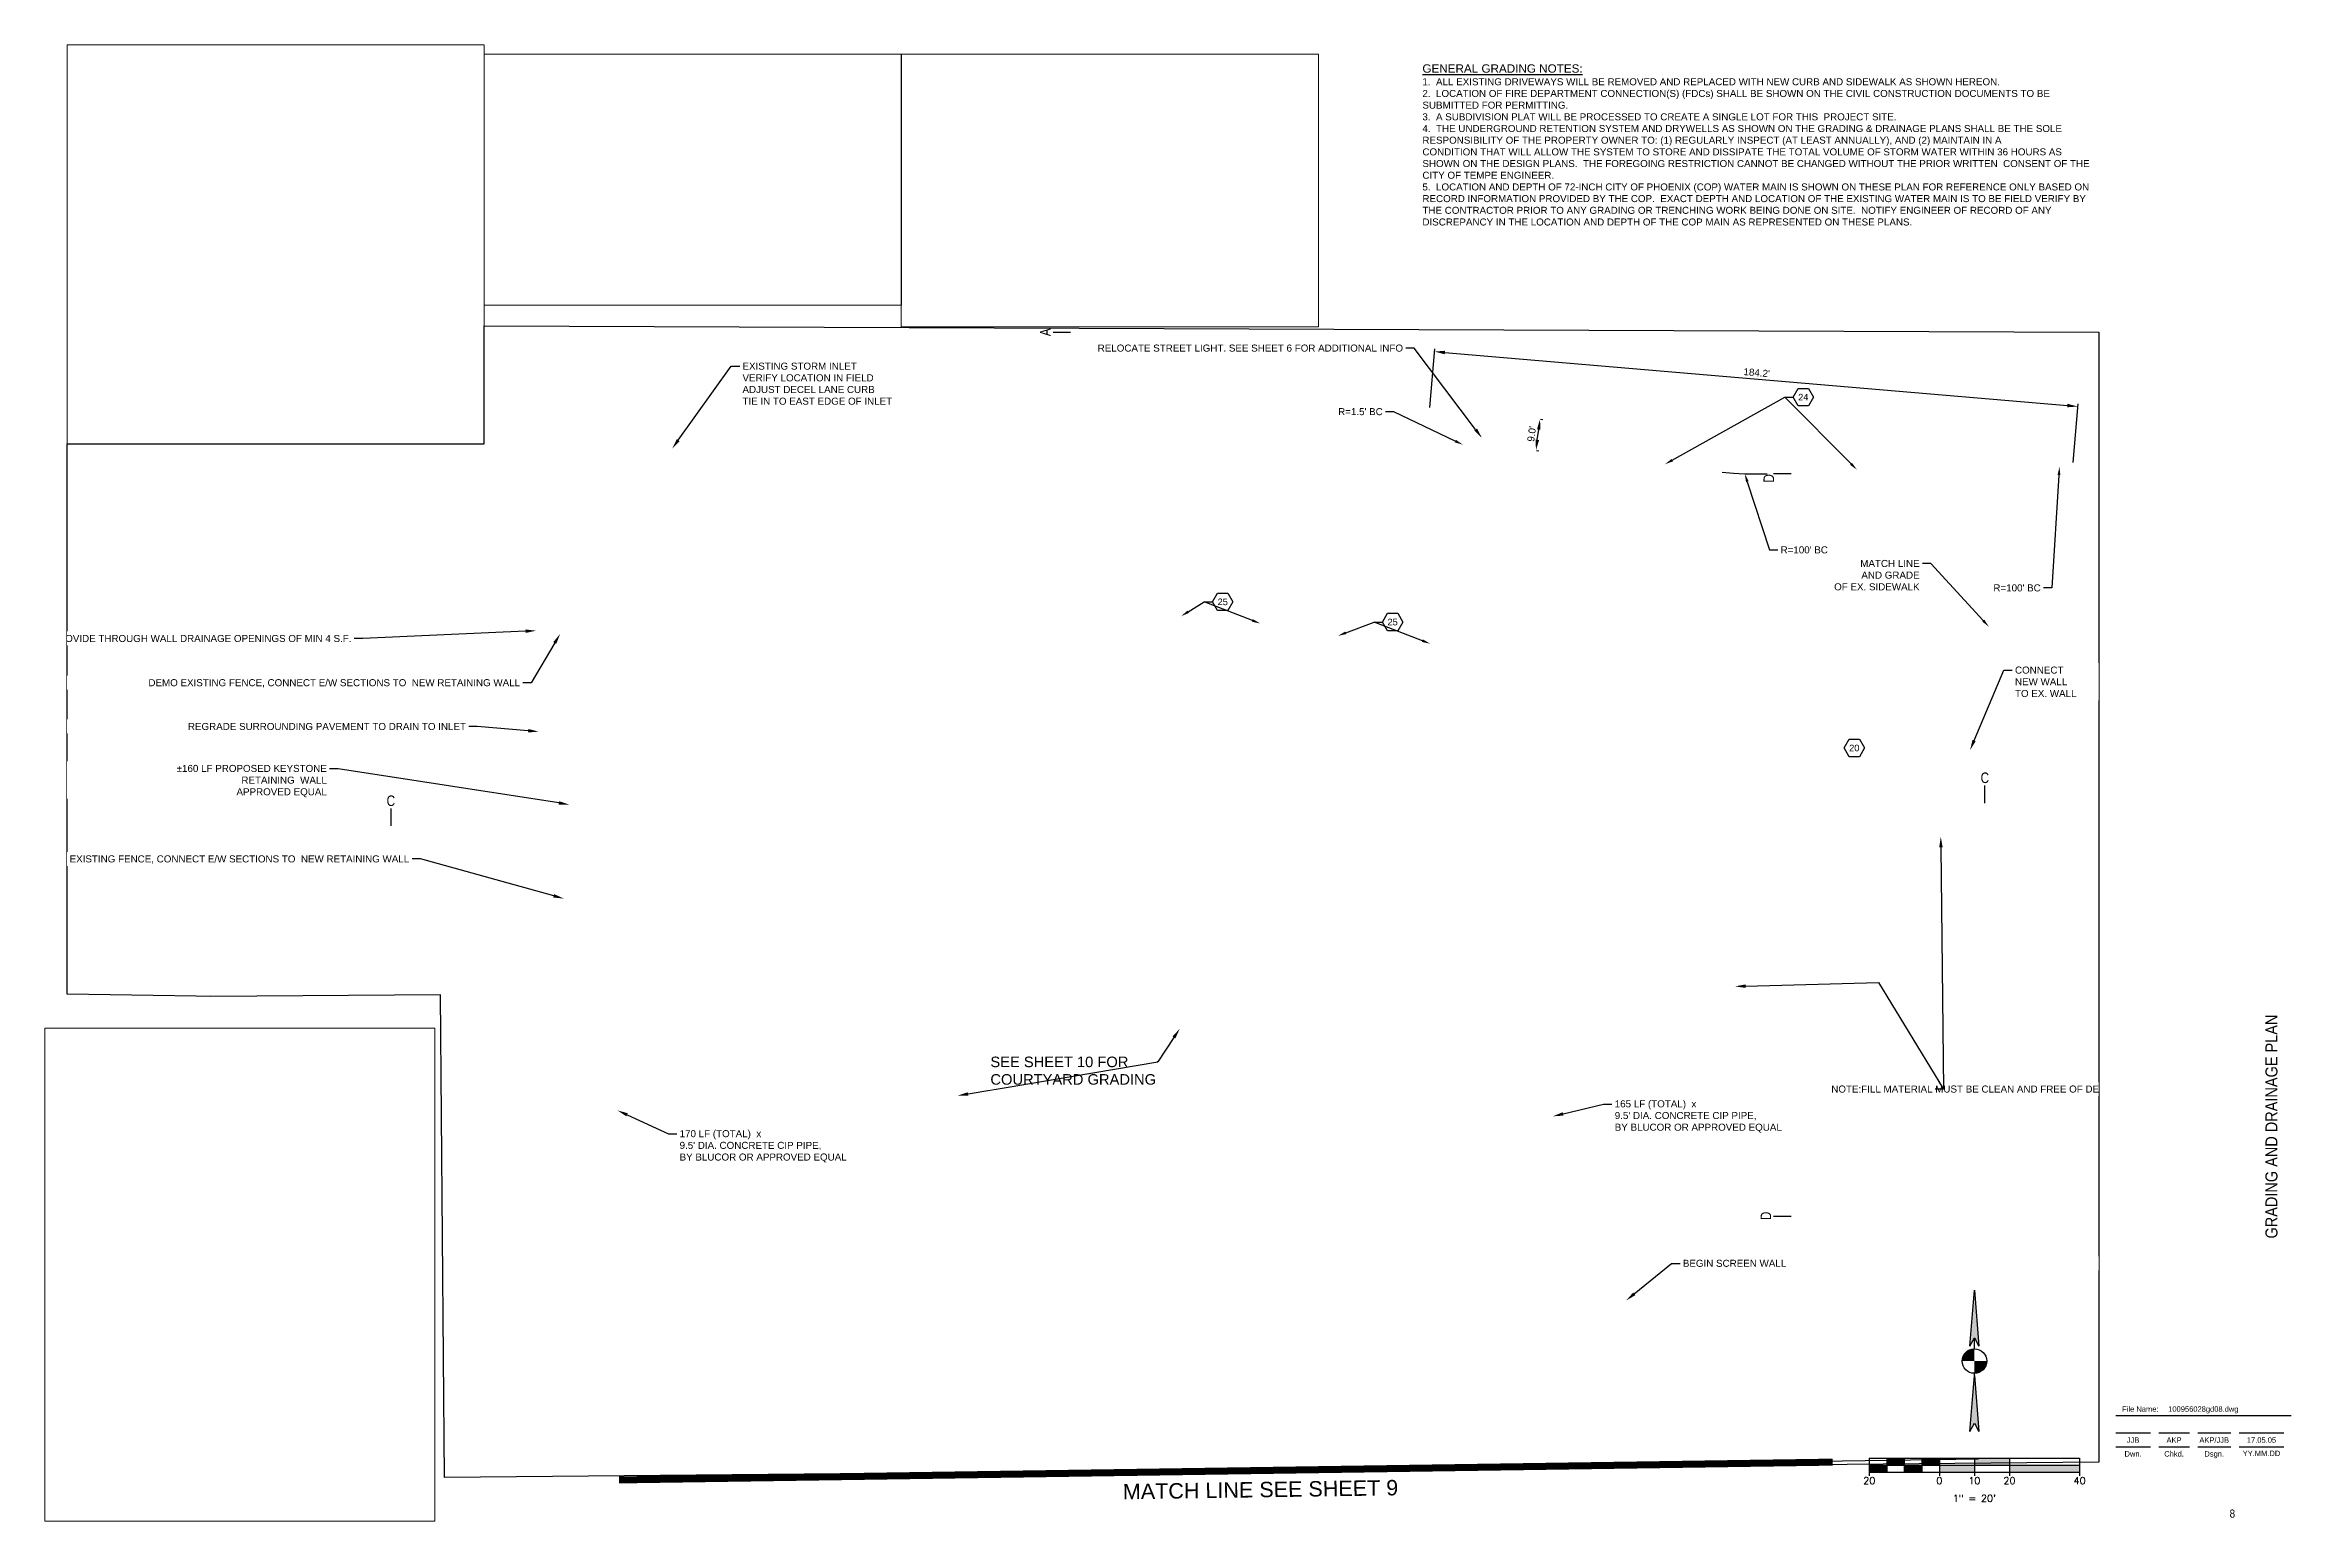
# Paper-space layout '8' of a CAD drawing. Header units: feet. Extents: x 1.5 to 33.5, y 0.5 to 21.6.
# The model-space entities are those that its viewports show. They can reach past a viewport. Long polylines and large blocks are cut down to what shows.
import ezdxf
from ezdxf import colors
from ezdxf.entities.mleader import LeaderData, LeaderLine
from ezdxf.enums import TextEntityAlignment as Align
from ezdxf.math import Vec2, Vec3

# ---------------------------------------------------------------- set-up
doc = ezdxf.new("R2010")
doc.units = ezdxf.units.FT
doc.header["$MEASUREMENT"] = 0
doc.linetypes.add('HIDDEN2', pattern=[0.1875, 0.125, -0.0625])
doc.layers.get('0').update_dxf_attribs({"color": 30})
doc.layers.get('Defpoints').update_dxf_attribs({"color": 30})
for name, color, linetype in [('C-DIMS', 2, 'Continuous'), ('C-LABEL', 4, 'Continuous'), ('C-MATCHLINE', 251, 'Continuous'), ('C-PV-TEXT', 33, 'Continuous'), ('g-ANNO-TEXT', 211, 'Continuous'), ('SCALE', 5, 'Continuous'), ('SHEETFIELDS', 5, 'Continuous'), ('TEXT-NOTES', 3, 'Continuous')]:
    doc.layers.add(name, color=color, linetype=linetype)
doc.layers.add('VP', color=7, linetype='Continuous', plot=False)
doc.styles.add('ARIAL', font='arial.ttf')
doc.styles.add('CENTURY GOTHIC', font='GOTHIC.TTF', dxfattribs={"width": 0.9})
doc.styles.add('L080', font='simplex.shx', dxfattribs={"height": 0.08})
doc.styles.add('Simplex', font='simplex.shx')
doc.styles.get("Standard").update_dxf_attribs({"font": 'SIMPLEX.SHX'})
doc.styles.add('THIN', font='arial.ttf', dxfattribs={"width": 0.8, "height": 1.2})
doc.dimstyles.new('Bury-Anno$0', dxfattribs={"dimscale": 40, "dimtxt": 0.1, "dimasz": 0.15, "dimexe": 0.04, "dimexo": 0.04, "dimgap": 0.04, "dimtad": 1, "dimzin": 0, "dimdsep": 46, "dimtxsty": 'ARIAL', "dimcen": 0, "dimclrd": 256, "dimclrt": 256, "dimadec": 0, "dimazin": 0, "dimtfac": 1, "dimtofl": 0, "dimtmove": 0, "dimatfit": 3, "dimfxl": 1, "dimtolj": 1, "dimtzin": 0, "dimlwd": -1, "dimarcsym": 0})
doc.dimstyles.new('Bury-Anno$7', dxfattribs={"dimscale": 40, "dimtxt": 0.1, "dimasz": 0.12, "dimexe": 0.04, "dimexo": 0.02, "dimgap": 0.04, "dimtad": 1, "dimzin": 0, "dimdsep": 46, "dimtxsty": 'ARIAL', "dimcen": 0, "dimclrd": 256, "dimclrt": 256, "dimadec": 0, "dimazin": 0, "dimtfac": 1, "dimtofl": 0, "dimtmove": 0, "dimatfit": 3, "dimfxl": 1, "dimtolj": 1, "dimtzin": 0, "dimlwd": -1, "dimarcsym": 0})

psp = doc.layouts.new('8')

# ---------------------------------------------------------------- texts
at = {"layer": 'SHEETFIELDS', "style": 'ARIAL'}
psp.add_text('MATCH LINE SEE SHEET 9', height=0.22, rotation=0.8413, dxfattribs=at).set_placement((18.803, 0.987), align=Align.MIDDLE)
at = {"layer": 'TEXT-NOTES', "insert": (21.112, 21.322), "char_height": 0.13, "width": 9.5, "attachment_point": 1, "style": 'L080'}
psp.add_mtext('{\\fArial|b0|i0|c0|p34;\\H0.91676x;\\L\\C6;GENERAL GRADING NOTES:\\H0.83916x;\\l\\C3;\\P1.  ALL EXISTING DRIVEWAYS WILL BE REMOVED AND REPLACED WITH NEW CURB AND SIDEWALK AS SHOWN HEREON.\\P2.  LOCATION OF FIRE DEPARTMENT CONNECTION(S) (FDCs) SHALL BE SHOWN ON THE CIVIL CONSTRUCTION DOCUMENTS TO BE SUBMITTED FOR PERMITTING.\\P3.  A SUBDIVISION PLAT WILL BE PROCESSED TO CREATE A SINGLE LOT FOR THIS  PROJECT SITE.\\P4.  THE UNDERGROUND RETENTION SYSTEM AND DRYWELLS AS SHOWN ON THE GRADING & DRAINAGE PLANS SHALL BE THE SOLE RESPONSIBILITY OF THE PROPERTY OWNER TO: (1) REGULARLY INSPECT (AT LEAST ANNUALLY), AND (2) MAINTAIN IN A \\PCONDITION THAT WILL ALLOW THE SYSTEM TO STORE AND DISSIPATE THE TOTAL VOLUME OF STORM WATER WITHIN 36 HOURS AS SHOWN ON THE DESIGN PLANS.  THE FOREGOING RESTRICTION CANNOT BE CHANGED WITHOUT THE PRIOR WRITTEN  CONSENT OF THE CITY OF TEMPE ENGINEER.\\P5.  LOCATION AND DEPTH OF 72-INCH CITY OF PHOENIX (COP) WATER MAIN IS SHOWN ON THESE PLAN FOR REFERENCE ONLY BASED ON RECORD INFORMATION PROVIDED BY THE COP.  EXACT DEPTH AND LOCATION OF THE EXISTING WATER MAIN IS TO BE FIELD VERIFY BY THE CONTRACTOR PRIOR TO ANY GRADING OR TRENCHING WORK BEING DONE ON SITE.  NOTIFY ENGINEER OF RECORD OF ANY DISCREPANCY IN THE LOCATION AND DEPTH OF THE COP MAIN AS REPRESENTED ON THESE PLANS.}', dxfattribs=at)

msp = doc.modelspace()

# ---------------------------------------------------------------- texts
at = {"layer": 'C-LABEL', "char_height": 3, "attachment_point": 1, "rotation": 90, "style": 'THIN'}
for s, insert in [('A', (290142.331, 284397.997)), ('D', (290348.646, 284356.212)), ('D', (290347.834, 284145.765))]:
    msp.add_mtext(s, dxfattribs=dict(at, insert=insert))
at = {"layer": 'C-LABEL', "insert": (290410.567, 284273.484), "char_height": 3, "attachment_point": 1, "style": 'THIN'}
msp.add_mtext('C', dxfattribs=at)

# ---------------------------------------------------------------- blocks, each defined once
blk = doc.blocks.new('NARROW')
h = blk.add_hatch(color=256)
h.paths.add_polyline_path([(0, 1.013), (-0.065, 0.211), (0, 0.331), (0.065, 0.211)])
h.paths.add_polyline_path([(-0.065, -1.007), (0, -0.887), (0.065, -1.007), (0, -0.206)])
for points in [[(0, 0.175, 0.414214), (-0.175, 0), (0, 0)], [(0.175, 0), (0, 0), (0, -0.175, 0.414214)]]:
    blk.add_hatch(color=256).paths.add_polyline_path(points)
for p, q in [((-0.065, -1.007), (0, -0.887)), ((0, -0.887), (0.065, -1.007))]:
    blk.add_line(p, q)
for points in [[(-0.065, 0.211), (0, 1.013)], [(0, 1.013), (0.065, 0.211)], [(-0.065, 0.211), (0, 0.331), (0.065, 0.211)], [(0, 0.175), (0, 0.331)], [(-0.065, -1.007), (0, -0.206), (0.065, -1.007)], [(0, -0.206), (0, -0.175)]]:
    blk.add_lwpolyline(points)
blk.add_circle((0, 0), 0.175)
blk = doc.blocks.new('*U102')
for p, q in [((-1.5, 0), (1.5, 0)), ((-1.5, 0), (-1.5, -0.25)), ((-1.25, 0), (-1.25, -0.2)), ((-1, 0), (-1, -0.2)), ((-0.75, 0), (-0.75, -0.2)), ((-0.5, 0), (-0.5, -0.25)), ((0, 0), (0, -0.25)), ((0.5, 0), (0.5, -0.25)), ((1.5, 0), (1.5, -0.25)), ((-1.5, -0.1), (1.5, -0.1)), ((-1.5, -0.2), (1.5, -0.2))]:
    blk.add_line(p, q)
for points in [[(-1.25, 0), (-1, 0), (-1.25, -0.1), (-1, -0.1)], [(-0.75, 0), (-0.5, 0), (-0.75, -0.1), (-0.5, -0.1)], [(0, 0), (0.5, 0), (0, -0.1), (0.5, -0.1)], [(-1.5, -0.1), (-1.25, -0.1), (-1.5, -0.2), (-1.25, -0.2)], [(-1, -0.1), (-0.75, -0.1), (-1, -0.2), (-0.75, -0.2)], [(-0.5, -0.1), (0, -0.1), (-0.5, -0.2), (0, -0.2)], [(0.5, -0.1), (1.5, -0.1), (0.5, -0.2), (1.5, -0.2)]]:
    blk.add_solid(points)
at = {"style": 'Simplex'}
for s, p in [('20', (-1.5, -0.27)), ('0', (-0.5, -0.27)), ('10', (0, -0.27)), ('20', (0.5, -0.27)), ('40', (1.5, -0.27)), ('1" = 20\'', (0, -0.52))]:
    blk.add_text(s, height=0.1, rotation=360, dxfattribs=at).set_placement(p, align=Align.TOP_CENTER)
blk = doc.blocks.new('_tb_rs')
at = {"style": 'CENTURY GOTHIC', "width": 0.9}
for tag, p, height in [('PROJECT1', (-1.832, 4.569), 0.156), ('PROJECT2', (-1.58, 4.569), 0.156), ('PROJECTLOC', (-1.284, 4.566), 0.125), ('CLIENT1', (-2.512, 4.569), 0.156), ('CLIENT2', (-2.251, 4.569), 0.156), ('TITLE1', (-0.694, 4.569), 0.172), ('TITLE2', (-0.418, 4.569), 0.172)]:
    blk.add_attdef(tag, p, '', height=height, rotation=90, dxfattribs=at)
for tag, p, height in [('PROJECT', (-1.955, 2.329), 0.125), ('DWG', (-1.743, 1.235), 0.154), ('REV', (-2.75, 0.587), 0.201), ('SH2', (-1.014, 0.582), 0.117)]:
    blk.add_attdef(tag, p, '', height=height, dxfattribs=at)
blk.add_attdef('SH1', text='', height=0.117, dxfattribs=at).set_placement((-1.298, 0.586), align=Align.RIGHT)
blk = doc.blocks.new('_file_')
at = {"layer": 'g-ANNO-TEXT'}
blk.add_line((0, 0.648), (2.5, 0.648), dxfattribs=at)
at = {"layer": 'g-ANNO-TEXT', "color": 217}
for p, q in [((0, 0.399), (0.495, 0.399)), ((0.613, 0.399), (1.05, 0.399)), ((1.168, 0.399), (1.641, 0.399)), ((1.759, 0.399), (2.396, 0.399)), ((0, 0.202), (0.495, 0.202)), ((0.613, 0.202), (1.05, 0.202)), ((1.168, 0.202), (1.641, 0.202)), ((1.759, 0.202), (2.396, 0.202))]:
    blk.add_line(p, q, dxfattribs=at)
at = {"layer": 'g-ANNO-TEXT', "style": 'CENTURY GOTHIC', "width": 0.9}
blk.add_text('File Name:', height=0.0781, dxfattribs=at).set_placement((0.091, 0.7))
for s, p in [('Dwn.', (0.247, 0.061)), ('Chkd.', (0.831, 0.061)), ('Dsgn.', (1.404, 0.061)), ('YY.MM.DD', (2.078, 0.068))]:
    blk.add_text(s, height=0.0781, dxfattribs=at).set_placement(p, align=Align.CENTER)
blk.add_attdef('FILE', (0.748, 0.7), '', height=0.0781, dxfattribs=at)
for tag, p in [('DWN', (0.247, 0.257)), ('CHKD', (0.831, 0.257)), ('DSGN', (1.404, 0.257)), ('DATE', (2.078, 0.257))]:
    blk.add_attdef(tag, text='', height=0.0781, dxfattribs=at).set_placement(p, align=Align.CENTER)
blk = doc.blocks.new('SHT SPLIT')
at = {"layer": 'Defpoints'}
blk.add_line((290010.106, 284071.73), (290410.016, 284077.602), dxfattribs=at)
blk = doc.blocks.new('_TagHexagon')
at = {"color": 0, "linetype": 'ByBlock', "transparency": 16777216}
blk.add_lwpolyline([(-0.1443, 0), (-0.0722, 0.125), (0.0722, 0.125), (0.1443, 0), (0.0722, -0.125), (-0.0722, -0.125)], close=True, dxfattribs=at)
at = {"layer": 'C-DIMS', "color": 0, "transparency": 16777216, "style": 'ARIAL'}
blk.add_attdef('TAGNUMBER', text='', height=0.0938, dxfattribs=at).set_placement((0, 0), align=Align.MIDDLE)
blk = doc.blocks.new('*D115')
at = {"layer": 'C-PV-TEXT', "color": 0, "lineweight": -2, "transparency": 16777216}
for p, q in [((290253.436, 284377.598), (290254.867, 284394.383)), ((290436.937, 284361.95), (290438.369, 284378.735))]:
    blk.add_line(p, q, dxfattribs=at)
at = {"layer": 'C-PV-TEXT', "transparency": 16777216}
blk.add_line((290257.788, 284393.331), (290435.311, 284378.193), dxfattribs=at)
for points in [[(290257.831, 284393.829), (290257.746, 284392.833), (290254.799, 284393.586)], [(290435.354, 284378.691), (290435.269, 284377.695), (290438.301, 284377.938)]]:
    blk.add_solid(points, dxfattribs=at)
at = {"layer": 'Defpoints', "color": 0, "transparency": 16777216}
for p in [(290438.301, 284377.938), (290253.368, 284376.801), (290436.869, 284361.153)]:
    blk.add_point(p, dxfattribs=at)
at = {"layer": 'C-PV-TEXT', "transparency": 16777216, "insert": (290346.705, 284387.576), "char_height": 2, "attachment_point": 5, "rotation": 355.126, "style": 'ARIAL'}
blk.add_mtext("\\A1;184.2'", dxfattribs=at)
blk = doc.blocks.new('*D116')
at = {"layer": 'C-PV-TEXT', "color": 0, "lineweight": -2, "transparency": 16777216}
for p, q in [((290285.087, 284374.29), (290285.709, 284374.208)), ((290283.92, 284365.398), (290284.542, 284365.316))]:
    blk.add_line(p, q, dxfattribs=at)
at = {"layer": 'C-PV-TEXT', "transparency": 16777216}
blk.add_line((290284.139, 284368.395), (290284.525, 284371.337), dxfattribs=at)
for points in [[(290284.029, 284371.402), (290285.021, 284371.272), (290284.915, 284374.312)], [(290283.644, 284368.46), (290284.635, 284368.33), (290283.749, 284365.42)]]:
    blk.add_solid(points, dxfattribs=at)
at = {"layer": 'Defpoints', "color": 0, "transparency": 16777216}
for p in [(290284.293, 284374.394), (290284.915, 284374.312), (290283.127, 284365.502)]:
    blk.add_point(p, dxfattribs=at)
at = {"layer": 'C-PV-TEXT', "transparency": 16777216, "insert": (290282.527, 284370.103), "char_height": 2, "attachment_point": 5, "rotation": 82.5271, "style": 'ARIAL'}
blk.add_mtext("\\A1;9.0'", dxfattribs=at)

# ---------------------------------------------------------------- dimensions: what is measured, and where the dimension line sits
at = {"layer": 'C-PV-TEXT'}
dim = msp.add_aligned_dim(p1=(290283.127, 284365.502), p2=(290284.293, 284374.394), distance=-0.627, dimstyle='Bury-Anno$0', override={"dimdec": 1, "dimpost": "'"}, dxfattribs=at)
dim.commit()
dim.dimension.update_dxf_attribs({"geometry": '*D116', "text_midpoint": (290282.527, 284370.103)})

# ---------------------------------------------------------------- linework, layer by layer
at = {"layer": 'C-PV-TEXT'}
msp.add_arc((290347.153, 284459.176), 100.5, 264.13235, 271.46803, dxfattribs=at)
at = {"layer": 'Defpoints'}
msp.add_line((290010.106, 284071.73), (290410.016, 284077.602), dxfattribs=at)

# ---------------------------------------------------------------- block references
at = {"layer": 'VP'}
msp.add_blockref('SHT SPLIT', (0, 0), dxfattribs=at)

msp.set_redraw_order([(e.dxf.handle, doc.entitydb.next_handle()) for e in msp.query("TEXT MTEXT ATTDEF DIMENSION ARC_DIMENSION")])  # texts and dimensions are drawn at this point

# ---------------------------------------------------------------- leaders
at = {"layer": 'C-LABEL'}
for points in [[(290146.034, 284399.158), (290151.034, 284399.158)], [(290351.537, 284358.793), (290356.537, 284358.793)], [(290411.728, 284269.781), (290411.728, 284264.781)], [(289957.095, 284263.232), (289957.095, 284258.232)], [(290351.537, 284146.925), (290356.537, 284146.925)]]:
    msp.add_leader(points, dimstyle='Bury-Anno$7', override={"dimscale": 0, "dimgap": 0.04, "dimtad": 0}, dxfattribs=at)
ml = msp.add_multileader_mtext('Standard', dxfattribs=at)
ml.set_content('RELOCATE STREET LIGHT. SEE SHEET 6 FOR ADDITIONAL INFO', color=256, style='ARIAL')
ml.set_leader_properties(color=256)
ml.build(insert=Vec2(0, 0))
ml.multileader.update_dxf_attribs({"has_text_frame": 1, "dogleg_length": 0.12, "arrow_head_size": 3, "scale": 20})
ctx = ml.context
ctx.base_point, ctx.scale, ctx.char_height, ctx.arrow_head_size, ctx.landing_gap_size, ctx.plane_origin = Vec3(290214.494, 284394.581), 20, 2, 3, 0.8, Vec3(290290.105, 284293.613)
ctx.text_align_type = 2
notes = []
notes.append((ctx, [(1, (1, 1, 0), (290249.03, 284394.581), (-1, 0), 2.4, [(0, [(290268.346, 284368.963)], 0, [])])]))
ctx.mtext.insert, ctx.mtext.width, ctx.mtext.defined_height, ctx.mtext.alignment, ctx.mtext.flow_direction = Vec3(290245.83, 284395.598), 31.50375, 3.541, 3, 5
ctx.mtext.has_bg_fill, ctx.mtext.bg_color, ctx.mtext.bg_scale_factor, ctx.mtext.bg_transparency, ctx.mtext.use_window_bg_color = 1, -1027028792, 1.5, 0, 1
ml = msp.add_multileader_mtext('Standard', dxfattribs=at)
ml.set_content('DEMO EXISTING FENCE, CONNECT E/W SECTIONS TO  NEW RETAINING WALL', color=256, style='ARIAL')
ml.set_leader_properties(color=256)
ml.build(insert=Vec2(0, 0))
ml.multileader.update_dxf_attribs({"has_text_frame": 1, "dogleg_length": 0.12, "arrow_head_size": 3, "scale": 20})
ctx = ml.context
ctx.base_point, ctx.scale, ctx.char_height, ctx.arrow_head_size, ctx.landing_gap_size, ctx.plane_origin = Vec3(289953.88, 284299.098), 20, 2, 3, 0.8, Vec3(289939.855, 284327.494)
ctx.text_align_type = 2
notes.append((ctx, [(1, (1, 1, 0), (289997.198, 284299.098), (-1, 0), 2.4, [(0, [(290005.428, 284313.041)], 0, [])])]))
ctx.mtext.insert, ctx.mtext.width, ctx.mtext.defined_height, ctx.mtext.alignment, ctx.mtext.flow_direction = Vec3(289993.998, 284300.115), 40, 3.353, 3, 5
ctx.mtext.has_bg_fill, ctx.mtext.bg_color, ctx.mtext.bg_scale_factor, ctx.mtext.bg_transparency, ctx.mtext.use_window_bg_color = 1, -1027028792, 1.5, 0, 1
ml = msp.add_multileader_mtext('Standard', dxfattribs=at)
ml.set_content('CONNECT \\PNEW WALL \\PTO EX. WALL', color=256, style='ARIAL')
ml.set_leader_properties(color=256)
ml.build(insert=Vec2(0, 0))
ml.multileader.update_dxf_attribs({"has_text_frame": 1, "dogleg_length": 0.12, "arrow_head_size": 3, "scale": 20})
ctx = ml.context
ctx.base_point, ctx.scale, ctx.char_height, ctx.arrow_head_size, ctx.landing_gap_size, ctx.plane_origin = Vec3(290419.58, 284302.699), 20, 2, 3, 0.8, Vec3(290341.99, 284294.324)
notes.append((ctx, [(0, (1, 1, 0), (290417.18, 284302.699), (1, 0), 2.4, [(0, [(290407.563, 284279.871)], 0, [])])]))
ctx.mtext.insert, ctx.mtext.width, ctx.mtext.defined_height, ctx.mtext.flow_direction = Vec3(290420.38, 284303.716), 40, 3.353, 5
ctx.mtext.has_bg_fill, ctx.mtext.bg_color, ctx.mtext.bg_scale_factor, ctx.mtext.bg_transparency, ctx.mtext.use_window_bg_color = 1, -1027028792, 1.5, 0, 1
ml = msp.add_multileader_mtext('Standard', dxfattribs=at)
ml.set_content('REGRADE SURROUNDING PAVEMENT TO DRAIN TO INLET', color=256, style='ARIAL')
ml.set_leader_properties(color=256)
ml.build(insert=Vec2(0, 0))
ml.multileader.update_dxf_attribs({"has_text_frame": 1, "dogleg_length": 0.12, "arrow_head_size": 3, "scale": 20})
ctx = ml.context
ctx.base_point, ctx.scale, ctx.char_height, ctx.arrow_head_size, ctx.landing_gap_size, ctx.plane_origin = Vec3(289935.199, 284286.608, 1146.717), 20, 2, 3, 0.8, Vec3(289933.748, 284299.615, 1146.717)
ctx.text_align_type = 2
notes.append((ctx, [(1, (1, 1, 0), (289981.773, 284286.608, 1146.717), (-1, 0), 2.4, [(0, [(289999.321, 284285.163, 1146.717)], 0, [])])]))
ctx.mtext.insert, ctx.mtext.width, ctx.mtext.defined_height, ctx.mtext.alignment, ctx.mtext.flow_direction = Vec3(289978.573, 284287.625, 1146.717), 50, 3.353, 3, 5
ctx.mtext.has_bg_fill, ctx.mtext.bg_color, ctx.mtext.bg_scale_factor, ctx.mtext.bg_transparency, ctx.mtext.use_window_bg_color = 1, -1027028792, 1.5, 0, 1
ml = msp.add_multileader_mtext('Standard', dxfattribs=at)
ml.set_content('%%P160 LF PROPOSED KEYSTONE\\PRETAINING  WALL\\PAPPROVED EQUAL', color=256, style='ARIAL')
ml.set_leader_properties(color=256)
ml.build(insert=Vec2(0, 0))
ml.multileader.update_dxf_attribs({"has_text_frame": 1, "dogleg_length": 0.12, "arrow_head_size": 3, "scale": 20})
ctx = ml.context
ctx.base_point, ctx.scale, ctx.char_height, ctx.arrow_head_size, ctx.landing_gap_size, ctx.plane_origin = Vec3(289895.502, 284274.574), 20, 2, 3, 0.8, Vec3(289942.439, 284278.789)
ctx.text_align_type = 2
notes.append((ctx, [(1, (1, 1, 0), (289942.082, 284274.574), (-1, 0), 2.4, [(0, [(290008.012, 284264.336)], 0, [])])]))
ctx.mtext.insert, ctx.mtext.width, ctx.mtext.defined_height, ctx.mtext.alignment, ctx.mtext.flow_direction = Vec3(289938.882, 284275.652), 52.25593, 3.188, 3, 5
ctx.mtext.has_bg_fill, ctx.mtext.bg_color, ctx.mtext.bg_scale_factor, ctx.mtext.bg_transparency, ctx.mtext.use_window_bg_color = 1, -1027028792, 1.5, 0, 1
ml = msp.add_multileader_mtext('Standard', dxfattribs=at)
ml.set_content('NOTE:FILL MATERIAL MUST BE CLEAN AND FREE OF DELETERIOUS MATERIAL. LIFT HEIGHTS AND COMPACTION SHALL BE PER M.A.G. STD. SPECIFICATION', color=256, style='ARIAL')
ml.set_leader_properties(color=256)
ml.build(insert=Vec2(0, 0))
ml.multileader.update_dxf_attribs({"has_text_frame": 1, "dogleg_length": 0.12, "arrow_head_size": 3, "scale": 20})
ctx = ml.context
ctx.base_point, ctx.scale, ctx.char_height, ctx.arrow_head_size, ctx.landing_gap_size, ctx.plane_origin = Vec3(290367.185, 284183.147), 20, 2, 3, 0.8, Vec3(290350.12, 284129.263)
notes.append((ctx, [(1, (1, 1, 0), (290400.016, 284183.147), (-1, 0), 2.4, [(1, [(290340.528, 284212.445), (290381.467, 284213.582)], 0, []), (2, [(290399.218, 284255.127)], 0, [])])]))
ctx.mtext.insert, ctx.mtext.width, ctx.mtext.defined_height, ctx.mtext.flow_direction = Vec3(290367.985, 284184.164), 31.50375, 3.541, 5
ctx.mtext.has_bg_fill, ctx.mtext.bg_color, ctx.mtext.bg_scale_factor, ctx.mtext.bg_transparency, ctx.mtext.use_window_bg_color = 1, -1027028792, 1.5, 0, 1
ml = msp.add_multileader_mtext('Standard', dxfattribs=at)
ml.set_content('DEMO EXISTING FENCE, CONNECT E/W SECTIONS TO  NEW RETAINING WALL', color=256, style='ARIAL')
ml.set_leader_properties(color=256)
ml.build(insert=Vec2(0, 0))
ml.multileader.update_dxf_attribs({"has_text_frame": 1, "dogleg_length": 0.12, "arrow_head_size": 3, "scale": 20})
ctx = ml.context
ctx.base_point, ctx.scale, ctx.char_height, ctx.arrow_head_size, ctx.landing_gap_size, ctx.plane_origin = Vec3(289922.258, 284248.816), 20, 2, 3, 0.8, Vec3(289941.494, 284211.242)
ctx.text_align_type = 2
notes.append((ctx, [(1, (1, 1, 0), (289965.576, 284248.816), (-1, 0), 2.4, [(0, [(290006.494, 284237.499)], 0, [])])]))
ctx.mtext.insert, ctx.mtext.width, ctx.mtext.defined_height, ctx.mtext.alignment, ctx.mtext.flow_direction = Vec3(289962.376, 284249.833), 40, 3.353, 3, 5
ctx.mtext.has_bg_fill, ctx.mtext.bg_color, ctx.mtext.bg_scale_factor, ctx.mtext.bg_transparency, ctx.mtext.use_window_bg_color = 1, -1027028792, 1.5, 0, 1
ml = msp.add_multileader_mtext('Standard', dxfattribs=at)
ml.set_content("170 LF (TOTAL)  x\\P9.5' DIA. CONCRETE CIP PIPE, \\PBY BLUCOR OR APPROVED EQUAL", color=256, style='ARIAL')
ml.set_leader_properties(color=256)
ml.build(insert=Vec2(0, 0))
ml.multileader.update_dxf_attribs({"has_text_frame": 1, "dogleg_length": 0.12, "arrow_head_size": 3, "scale": 20})
ctx = ml.context
ctx.base_point, ctx.scale, ctx.char_height, ctx.arrow_head_size, ctx.landing_gap_size, ctx.plane_origin = Vec3(290038.696, 284170.349), 20, 2, 3, 0.8, Vec3(289944.729, 284190.557)
notes.append((ctx, [(0, (1, 1, 0), (290036.296, 284170.349), (1, 0), 2.4, [(0, [(290021.8, 284177.064)], 0, [])])]))
ctx.mtext.insert, ctx.mtext.defined_height, ctx.mtext.flow_direction = Vec3(290039.496, 284171.427), 3.648, 5
ctx.mtext.has_bg_fill, ctx.mtext.bg_color, ctx.mtext.bg_scale_factor, ctx.mtext.bg_transparency, ctx.mtext.use_window_bg_color = 1, -1027028792, 1.5, 0, 1
at = {"layer": 'C-PV-TEXT'}
ml = msp.add_multileader_block('Standard', dxfattribs=at)
ml.set_content('_TagHexagon', color=256, scale=20)
ml.set_attribute('TAGNUMBER', '24', width=0)
ml.set_leader_properties(color=256)
ml.build(insert=Vec2(0, 0))
ml.multileader.update_dxf_attribs({"dogleg_length": 0.12, "arrow_head_size": 2.4, "scale": 20})
ctx = ml.context
ctx.base_point, ctx.scale, ctx.char_height, ctx.arrow_head_size, ctx.landing_gap_size, ctx.plane_origin = Vec3(290357.11, 284380.604), 20, 1.6, 2.4, 0.8, Vec3(290370.711, 284374.419)
notes.append((ctx, [(1, (1, 1, 0), (290354.71, 284380.604), (1, 0), 2.4, [(0, [(290375.308, 284359.865)], 0, []), (1, [(290320.542, 284361.446)], 0, [])])]))
ctx.block.insert = Vec3(290359.997, 284380.604)
ml = msp.add_multileader_mtext('Standard', dxfattribs=at)
ml.set_content("R=100' BC", color=256, style='ARIAL')
ml.set_leader_properties()
ml.build(insert=Vec2(0, 0))
ml.multileader.update_dxf_attribs({"dogleg_length": 0.12, "arrow_head_size": 2.4, "scale": 20})
ctx = ml.context
ctx.base_point, ctx.scale, ctx.char_height, ctx.arrow_head_size, ctx.landing_gap_size, ctx.plane_origin = Vec3(290413.747, 284326.145), 20, 2, 2.4, 0.8, Vec3(290383.987, 284360.088)
ctx.text_align_type = 2
notes.append((ctx, [(0, (1, 1, 0), (290430.918, 284326.145), (-1, 0), 2.4, [(0, [(290433.064, 284360.773)], 0, [])])]))
ctx.mtext.insert, ctx.mtext.alignment, ctx.mtext.flow_direction = Vec3(290427.718, 284327.162), 3, 5
ml = msp.add_multileader_mtext('Standard', dxfattribs=at)
ml.set_content("R=100' BC", color=256, style='ARIAL')
ml.set_leader_properties()
ml.build(insert=Vec2(0, 0))
ml.multileader.update_dxf_attribs({"dogleg_length": 0.12, "arrow_head_size": 2.4, "scale": 20})
ctx = ml.context
ctx.base_point, ctx.scale, ctx.char_height, ctx.arrow_head_size, ctx.landing_gap_size, ctx.plane_origin = Vec3(290352.716, 284336.999), 20, 2, 2.4, 0.8, Vec3(290343.295, 284358.75)
notes.append((ctx, [(1, (1, 1, 0), (290350.316, 284336.999), (1, 0), 2.4, [(0, [(290343.295, 284358.75)], 0, [])])]))
ctx.mtext.insert, ctx.mtext.flow_direction = Vec3(290353.516, 284338.017), 5
ml = msp.add_multileader_mtext('Standard', dxfattribs=at)
ml.set_content('MATCH LINE\\PAND GRADE \\POF EX. SIDEWALK', color=256, style='ARIAL')
ml.set_leader_properties()
ml.build(insert=Vec2(0, 0))
ml.multileader.update_dxf_attribs({"dogleg_length": 0.12, "arrow_head_size": 2.4, "scale": 20})
ctx = ml.context
ctx.base_point, ctx.scale, ctx.char_height, ctx.arrow_head_size, ctx.landing_gap_size, ctx.plane_origin = Vec3(290368.134, 284333.128), 20, 2, 2.4, 0.8, Vec3(290412.956, 284315.064)
ctx.text_align_type = 2
notes.append((ctx, [(0, (1, 1, 0), (290396.368, 284333.128), (-1, 0), 2.4, [(0, [(290412.956, 284315.064)], 0, [])])]))
ctx.mtext.insert, ctx.mtext.alignment, ctx.mtext.flow_direction = Vec3(290393.168, 284334.145), 3, 5
ml = msp.add_multileader_block('Standard', dxfattribs=at)
ml.set_content('_TagHexagon', color=256, scale=20)
ml.set_attribute('TAGNUMBER', '25', width=0)
ml.set_leader_properties(color=256)
ml.build(insert=Vec2(0, 0))
ml.multileader.update_dxf_attribs({"dogleg_length": 0.12, "arrow_head_size": 2.4, "scale": 20})
ctx = ml.context
ctx.base_point, ctx.scale, ctx.char_height, ctx.arrow_head_size, ctx.landing_gap_size, ctx.plane_origin = Vec3(290191.521, 284322.19), 20, 1.6, 2.4, 0.8, Vec3(290205.122, 284316.005)
notes.append((ctx, [(1, (1, 1, 0), (290189.121, 284322.19), (1, 0), 2.4, [(0, [(290205.122, 284316.005)], 0, []), (1, [(290182.538, 284318.09)], 0, [])])]))
ctx.block.insert = Vec3(290194.407, 284322.19)
ml = msp.add_multileader_block('Standard', dxfattribs=at)
ml.set_content('_TagHexagon', color=256, scale=20)
ml.set_attribute('TAGNUMBER', '25', width=0)
ml.set_leader_properties(color=256)
ml.build(insert=Vec2(0, 0))
ml.multileader.update_dxf_attribs({"dogleg_length": 0.12, "arrow_head_size": 2.4, "scale": 20})
ctx = ml.context
ctx.base_point, ctx.scale, ctx.char_height, ctx.arrow_head_size, ctx.landing_gap_size, ctx.plane_origin = Vec3(290239.985, 284316.425), 20, 1.6, 2.4, 0.8, Vec3(290253.586, 284310.24)
notes.append((ctx, [(1, (1, 1, 0), (290237.585, 284316.425), (1, 0), 2.4, [(0, [(290253.586, 284310.24)], 0, []), (1, [(290227.283, 284312.489)], 0, [])])]))
ctx.block.insert = Vec3(290242.871, 284316.425)
for ctx, leaders in notes:
    for number, flags, end, landing, length, lines in leaders:
        leader = LeaderData()
        leader.index, (leader.has_last_leader_line, leader.has_dogleg_vector, leader.attachment_direction) = number, flags
        leader.last_leader_point, leader.dogleg_vector, leader.dogleg_length = Vec3(end), Vec3(landing), length
        for number, points, colour, breaks in lines:
            line = LeaderLine()
            line.index, line.vertices, line.color, line.breaks = number, Vec3.list(points), colors.encode_raw_color(colour), breaks
            leader.lines.append(line)
        ctx.leaders.append(leader)

# ---------------------------------------------------------------- next in the draw order: texts
at = {"layer": 'C-LABEL', "insert": (289955.934, 284266.936), "char_height": 3, "attachment_point": 1, "style": 'THIN'}
msp.add_mtext('C', dxfattribs=at)

# ---------------------------------------------------------------- next in the draw order: dimensions: what is measured, and where the dimension line sits
at = {"layer": 'C-PV-TEXT'}
dim = msp.add_aligned_dim(p1=(290253.368, 284376.801), p2=(290436.869, 284361.153), distance=16.845, dimstyle='Bury-Anno$0', override={"dimdec": 1, "dimpost": "'"}, dxfattribs=at)
dim.commit()
dim.dimension.update_dxf_attribs({"geometry": '*D115', "text_midpoint": (290346.705, 284387.576)})

# ---------------------------------------------------------------- next in the draw order: leaders
at = {"layer": 'C-LABEL'}
ml = msp.add_multileader_mtext('Standard', dxfattribs=at)
ml.set_content('EXISTING STORM INLET\\PVERIFY LOCATION IN FIELD\\PADJUST DECEL LANE CURB\\PTIE IN TO EAST EDGE OF INLET', color=256, style='ARIAL')
ml.set_leader_properties(color=256)
ml.build(insert=Vec2(0, 0))
ml.multileader.update_dxf_attribs({"has_text_frame": 1, "dogleg_length": 0.12, "arrow_head_size": 3, "scale": 20})
ctx = ml.context
ctx.base_point, ctx.scale, ctx.char_height, ctx.arrow_head_size, ctx.landing_gap_size, ctx.plane_origin = Vec3(290056.632, 284389.43), 20, 2, 3, 0.8, Vec3(290037.36, 284365.881)
notes = []
notes.append((ctx, [(0, (1, 1, 0), (290054.232, 284389.43), (1, 0), 2.4, [(0, [(290037.36, 284365.881)], 0, [])])]))
ctx.mtext.insert, ctx.mtext.flow_direction = Vec3(290057.432, 284390.447), 5
ctx.mtext.has_bg_fill, ctx.mtext.bg_color, ctx.mtext.bg_scale_factor, ctx.mtext.bg_transparency, ctx.mtext.use_window_bg_color = 1, -1027028792, 1.5, 0, 1
ml = msp.add_multileader_mtext('Standard', dxfattribs=at)
ml.set_content("DEMO 10' OF EXISTING FENCE, CONNECT E/W SECTIONS TO  NEW RETAINING WALL, PROVIDE THROUGH WALL DRAINAGE OPENINGS OF MIN 4 S.F. ", color=256, style='ARIAL')
ml.set_leader_properties(color=256)
ml.build(insert=Vec2(0, 0))
ml.multileader.update_dxf_attribs({"has_text_frame": 1, "dogleg_length": 0.12, "arrow_head_size": 3, "scale": 20})
ctx = ml.context
ctx.base_point, ctx.scale, ctx.char_height, ctx.arrow_head_size, ctx.landing_gap_size, ctx.plane_origin = Vec3(289907.446, 284311.72), 20, 2, 3, 0.8, Vec3(289918.147, 284326.616)
ctx.text_align_type = 2
notes.append((ctx, [(1, (1, 1, 0), (289949.109, 284311.72), (-1, 0), 2.4, [(0, [(289998.56, 284313.947)], 0, [])])]))
ctx.mtext.insert, ctx.mtext.width, ctx.mtext.defined_height, ctx.mtext.alignment, ctx.mtext.flow_direction = Vec3(289945.909, 284312.737), 40, 3.353, 3, 5
ctx.mtext.has_bg_fill, ctx.mtext.bg_color, ctx.mtext.bg_scale_factor, ctx.mtext.bg_transparency, ctx.mtext.use_window_bg_color = 1, -1027028792, 1.5, 0, 1
ml = msp.add_multileader_mtext('Standard', dxfattribs=at)
ml.set_content("165 LF (TOTAL)  x\\P9.5' DIA. CONCRETE CIP PIPE, \\PBY BLUCOR OR APPROVED EQUAL", color=256, style='ARIAL')
ml.set_leader_properties(color=256)
ml.build(insert=Vec2(0, 0))
ml.multileader.update_dxf_attribs({"has_text_frame": 1, "dogleg_length": 0.12, "arrow_head_size": 3, "scale": 20})
ctx = ml.context
ctx.base_point, ctx.scale, ctx.char_height, ctx.arrow_head_size, ctx.landing_gap_size, ctx.plane_origin = Vec3(290305.417, 284178.861, 1153), 20, 2, 3, 0.8, Vec3(290211.501, 284188.861, 1153)
notes.append((ctx, [(0, (1, 1, 0), (290303.017, 284178.861, 1153), (1, 0), 2.4, [(0, [(290288.571, 284175.368, 1153)], 0, [])])]))
ctx.mtext.insert, ctx.mtext.defined_height, ctx.mtext.flow_direction = Vec3(290306.217, 284179.938, 1153), 3.648, 5
ctx.mtext.has_bg_fill, ctx.mtext.bg_color, ctx.mtext.bg_scale_factor, ctx.mtext.bg_transparency, ctx.mtext.use_window_bg_color = 1, -1027028792, 1.5, 0, 1
at = {"layer": 'C-PV-TEXT'}
ml = msp.add_multileader_mtext('Standard', dxfattribs=at)
ml.set_content("R=1.5' BC", color=256, style='ARIAL')
ml.set_leader_properties()
ml.build(insert=Vec2(0, 0))
ml.multileader.update_dxf_attribs({"dogleg_length": 0.12, "arrow_head_size": 2.4, "scale": 20})
ctx = ml.context
ctx.base_point, ctx.scale, ctx.char_height, ctx.arrow_head_size, ctx.landing_gap_size, ctx.plane_origin = Vec3(290226.853, 284376.439), 20, 2, 2.4, 0.8, Vec3(290262.916, 284367.02)
ctx.text_align_type = 2
notes.append((ctx, [(0, (1, 1, 0), (290243.247, 284376.439), (-1, 0), 2.4, [(0, [(290262.916, 284367.02)], 0, [])])]))
ctx.mtext.insert, ctx.mtext.alignment, ctx.mtext.flow_direction = Vec3(290240.047, 284377.456), 3, 5
for ctx, leaders in notes:
    for number, flags, end, landing, length, lines in leaders:
        leader = LeaderData()
        leader.index, (leader.has_last_leader_line, leader.has_dogleg_vector, leader.attachment_direction) = number, flags
        leader.last_leader_point, leader.dogleg_vector, leader.dogleg_length = Vec3(end), Vec3(landing), length
        for number, points, colour, breaks in lines:
            line = LeaderLine()
            line.index, line.vertices, line.color, line.breaks = number, Vec3.list(points), colors.encode_raw_color(colour), breaks
            leader.lines.append(line)
        ctx.leaders.append(leader)

# ---------------------------------------------------------------- next in the draw order: leaders
ml = msp.add_multileader_block('Standard', dxfattribs=at)
ml.set_content('_TagHexagon', color=256, scale=20)
ml.set_attribute('TAGNUMBER', '20', width=0)
ml.set_leader_properties(color=256)
ml.build(insert=Vec2(0, 0))
ml.multileader.update_dxf_attribs({"dogleg_length": 0.12, "arrow_head_size": 2.4, "scale": 20})
ctx = ml.context
ctx.base_point, ctx.scale, ctx.char_height, ctx.arrow_head_size, ctx.landing_gap_size, ctx.plane_origin = Vec3(290371.652, 284280.48), 20, 1.6, 2.4, 0.8, Vec3(290385.253, 284274.295)
notes = []
notes.append((ctx, [(0, (0, 0, 0), (0, 0), (1, 0), 1, [])]))
ctx.block.insert = Vec3(290374.539, 284280.48)
for ctx, leaders in notes:
    for number, flags, end, landing, length, lines in leaders:
        leader = LeaderData()
        leader.index, (leader.has_last_leader_line, leader.has_dogleg_vector, leader.attachment_direction) = number, flags
        leader.last_leader_point, leader.dogleg_vector, leader.dogleg_length = Vec3(end), Vec3(landing), length
        for number, points, colour, breaks in lines:
            line = LeaderLine()
            line.index, line.vertices, line.color, line.breaks = number, Vec3.list(points), colors.encode_raw_color(colour), breaks
            leader.lines.append(line)
        ctx.leaders.append(leader)

# ---------------------------------------------------------------- next in the draw order: leaders
at = {"layer": 'C-LABEL'}
ml = msp.add_multileader_mtext('Standard', dxfattribs=at)
ml.set_content('SEE SHEET 10 FOR\\PCOURTYARD GRADING', color=256, style='ARIAL')
ml.set_leader_properties(color=256)
ml.build(insert=Vec2(0, 0))
ml.multileader.update_dxf_attribs({"has_text_frame": 1, "dogleg_length": 0.12, "arrow_head_size": 3, "scale": 20})
ctx = ml.context
ctx.base_point, ctx.scale, ctx.char_height, ctx.arrow_head_size, ctx.landing_gap_size, ctx.plane_origin = Vec3(290127.344, 284190.886), 20, 3, 3, 0.8, Vec3(290056.694, 284167.337)
notes = []
notes.append((ctx, [(1, (1, 1, 0), (290175.861, 284190.886), (-1, 0), 0.12, [(0, [(290118.801, 284181.275)], 0, []), (1, [(290182.141, 284200.366)], 0, [])])]))
ctx.mtext.insert, ctx.mtext.defined_height, ctx.mtext.flow_direction = Vec3(290128.144, 284192.412), 1.379, 5
ctx.mtext.has_bg_fill, ctx.mtext.bg_color, ctx.mtext.bg_scale_factor, ctx.mtext.bg_transparency, ctx.mtext.use_window_bg_color = 1, -1027028792, 1.5, 0, 1
ml = msp.add_multileader_mtext('Standard', dxfattribs=at)
ml.set_content('BEGIN SCREEN WALL', color=256, style='ARIAL')
ml.set_leader_properties(color=256)
ml.build(insert=Vec2(0, 0))
ml.multileader.update_dxf_attribs({"has_text_frame": 1, "dogleg_length": 0.12, "arrow_head_size": 3, "scale": 20})
ctx = ml.context
ctx.base_point, ctx.scale, ctx.char_height, ctx.arrow_head_size, ctx.landing_gap_size, ctx.plane_origin = Vec3(290324.84, 284133.419), 20, 2, 3, 0.8, Vec3(290247.666, 284136.67)
notes.append((ctx, [(0, (1, 1, 0), (290322.44, 284133.419), (1, 0), 2.4, [(0, [(290309.478, 284122.831)], 0, [])])]))
ctx.mtext.insert, ctx.mtext.width, ctx.mtext.defined_height, ctx.mtext.flow_direction = Vec3(290325.64, 284134.436), 40, 3.353, 5
ctx.mtext.has_bg_fill, ctx.mtext.bg_color, ctx.mtext.bg_scale_factor, ctx.mtext.bg_transparency, ctx.mtext.use_window_bg_color = 1, -1027028792, 1.5, 0, 1
for ctx, leaders in notes:
    for number, flags, end, landing, length, lines in leaders:
        leader = LeaderData()
        leader.index, (leader.has_last_leader_line, leader.has_dogleg_vector, leader.attachment_direction) = number, flags
        leader.last_leader_point, leader.dogleg_vector, leader.dogleg_length = Vec3(end), Vec3(landing), length
        for number, points, colour, breaks in lines:
            line = LeaderLine()
            line.index, line.vertices, line.color, line.breaks = number, Vec3.list(points), colors.encode_raw_color(colour), breaks
            leader.lines.append(line)
        ctx.leaders.append(leader)

# ---------------------------------------------------------------- linework, layer by layer
at = {"layer": 'C-MATCHLINE', "linetype": 'HIDDEN2', "const_width": 0.1, "flags": 128}
psp.add_lwpolyline([(9.655, 1.125), (26.964, 1.379)], dxfattribs=at)
at = {"layer": 'VP', "flags": 128}
psp.add_lwpolyline([(30.757, 1.377), (7.167, 1.161), (7.111, 8.044), (3.835, 8.022), (3.623, 8.026), (1.784, 8.058), (1.784, 15.906), (7.732, 15.906), (7.732, 17.593), (30.757, 17.499)], close=True, dxfattribs=at)

# ---------------------------------------------------------------- block references
psp.add_blockref('_file_', (31, 1.397)).add_auto_attribs({'FILE': '100956028gd08.dwg'})
at = {"layer": 'g-ANNO-TEXT'}
ref = psp.add_blockref('_tb_rs', (34, 0), dxfattribs=at)
ref.add_attrib('TITLE1', 'GRADING AND DRAINAGE PLAN', (33.306, 4.569), dxfattribs={"layer": '0', "height": 0.17188, "rotation": 90, "style": 'CENTURY GOTHIC', "width": 0.9})
ref.add_attrib('SH1', '8', dxfattribs={"layer": '0', "height": 0.117, "style": 'CENTURY GOTHIC', "width": 0.9}).set_placement((32.702, 0.586), align=Align.RIGHT)
at = {"layer": 'SCALE'}
for name, p in [('NARROW', (28.984, 2.821)), ('*U102', (28.984, 1.434))]:
    psp.add_blockref(name, p, dxfattribs=at)
at = {"layer": 'VP'}
ref = psp.add_blockref('_file_', (31, 1.397), dxfattribs=at)
ref.add_attrib('DWN', 'JJB', dxfattribs={"layer": 'g-ANNO-TEXT', "height": 0.0781, "style": 'CENTURY GOTHIC', "width": 0.9}).set_placement((31.247, 1.655), align=Align.CENTER)
ref.add_attrib('CHKD', 'AKP', dxfattribs={"layer": 'g-ANNO-TEXT', "height": 0.0781, "style": 'CENTURY GOTHIC', "width": 0.9}).set_placement((31.831, 1.655), align=Align.CENTER)
ref.add_attrib('DSGN', 'AKP/JJB', dxfattribs={"layer": 'g-ANNO-TEXT', "height": 0.0781, "style": 'CENTURY GOTHIC', "width": 0.9}).set_placement((32.404, 1.655), align=Align.CENTER)
ref.add_attrib('DATE', '17.05.05', dxfattribs={"layer": 'g-ANNO-TEXT', "height": 0.0781, "style": 'CENTURY GOTHIC', "width": 0.9}).set_placement((33.078, 1.655), align=Align.CENTER)

psp.set_redraw_order([(e.dxf.handle, doc.entitydb.next_handle()) for e in psp.query("TEXT MTEXT ATTDEF DIMENSION ARC_DIMENSION")])  # texts and dimensions are drawn at this point

# ---------------------------------------------------------------- viewports
at = {"layer": 'VP', "view_target_point": (3905080.963, 11565203.72)}
for center, size, view_center_point, view_height, status in [((4.758, 18.753), (5.948, 5.69306), (-3614574.712, -11281177.732), 5.69306, 3), ((10.707, 19.677), (5.948, 3.58076), (-3614574.712, -11281182.465), 3.58076, 4), ((16.653, 19.523), (5.95, 3.88956), (-3614574.713, -11281186.302), 3.88956, 5), ((4.247, 4.055), (5.56, 7.0354), (-3614574.899, -11281195.822), 7.0354, 6)]:
    psp.add_viewport(center=center, size=size, view_center_point=view_center_point, view_height=view_height, status=status, dxfattribs=at)
vp = psp.add_viewport(center=(16.271, 9.377), size=(28.973, 16.43201), view_center_point=(-3614926.42, -11280967.057), view_height=328.64021, dxfattribs=at)
vp.dxf.flags = 0x10000  # cut along an outline
vp.dxf.clipping_boundary_handle = psp.add_lwpolyline([(30.757, 1.377), (7.167, 1.161), (7.111, 8.044), (3.835, 8.022), (3.623, 8.026), (1.784, 8.058), (1.784, 15.906), (7.732, 15.906), (7.732, 17.593), (30.757, 17.499)], format="xyb", close=True, dxfattribs={"invisible": 1}).dxf.handle

doc.saveas('drawing.dxf')
